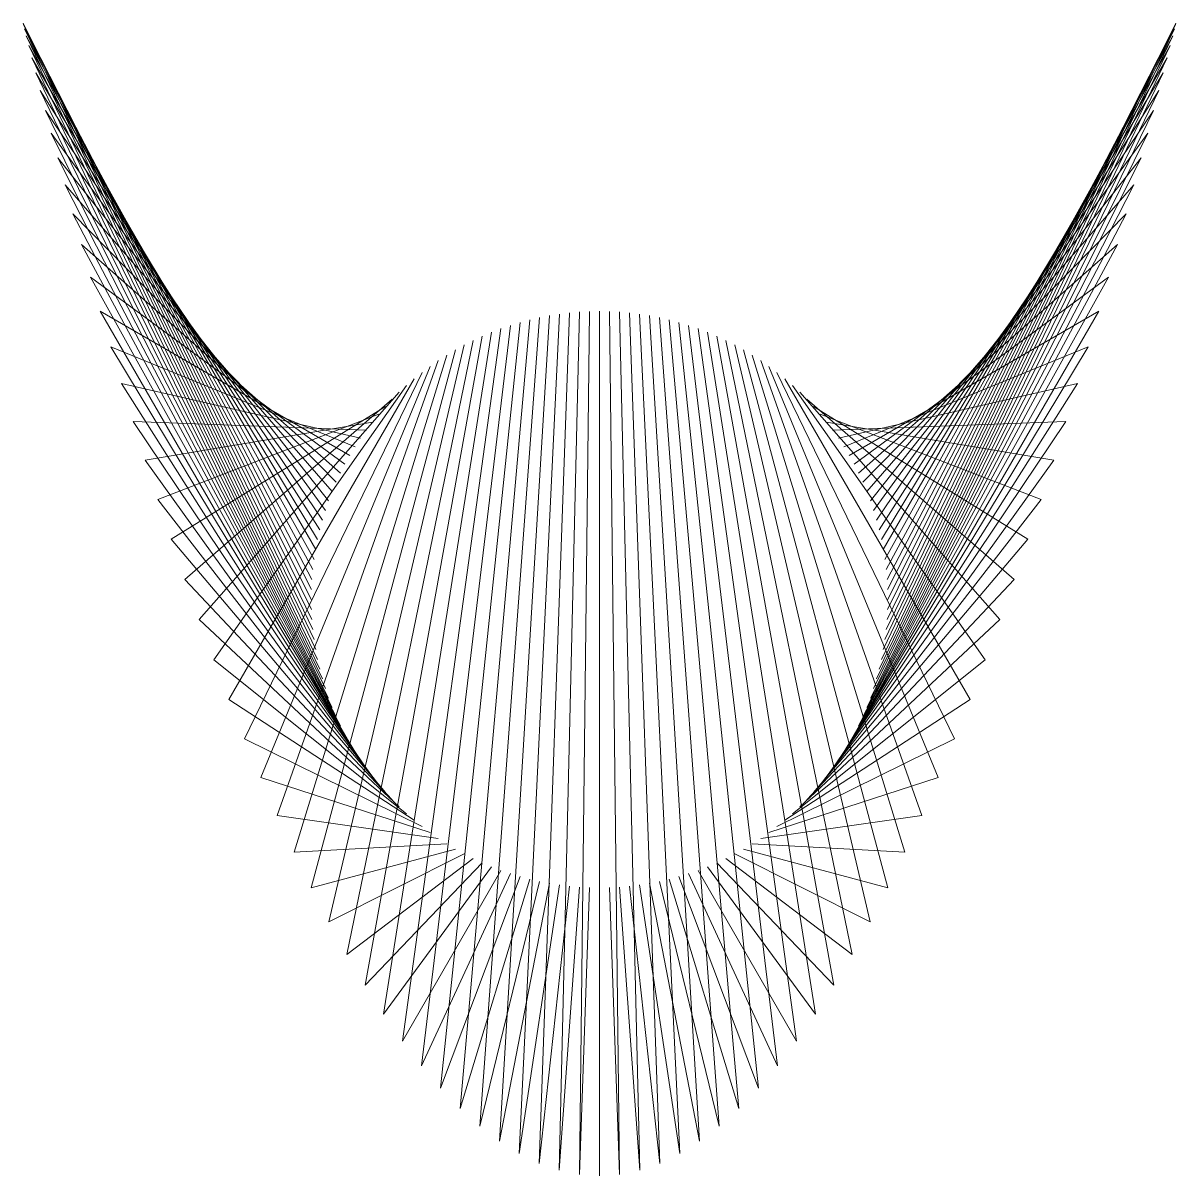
# Model space of a CAD drawing. Header units: millimetres. Extents: x 20 to 190, y -219 to -49.
import ezdxf

# ---------------------------------------------------------------- set-up
doc = ezdxf.new("R2010")
doc.units = ezdxf.units.MM
doc.header["$MEASUREMENT"] = 0
doc.layers.add('Camada 1', color=7, linetype='Continuous')

# ---------------------------------------------------------------- blocks, each defined once
blk = doc.blocks.new('block 3')
at = {"layer": 'Camada 1', "color": 250, "lineweight": 18, "true_color": 0x1d1e1c}
blk.add_lwpolyline([(122.29, -173.21), (139.57, -191.26)], dxfattribs=at)
blk = doc.blocks.new('block 4')
at = {"layer": 'Camada 1', "color": 250, "lineweight": 18, "true_color": 0x1d1e1c}
blk.add_lwpolyline([(123.63, -172.59), (142.26, -186.72)], dxfattribs=at)
blk = doc.blocks.new('block 5')
at = {"layer": 'Camada 1', "color": 250, "lineweight": 18, "true_color": 0x1d1e1c}
blk.add_lwpolyline([(124.95, -171.91), (144.91, -181.92)], dxfattribs=at)
blk = doc.blocks.new('block 6')
at = {"layer": 'Camada 1', "color": 250, "lineweight": 18, "true_color": 0x1d1e1c}
blk.add_lwpolyline([(126.25, -171.19), (147.5, -176.89)], dxfattribs=at)
blk = doc.blocks.new('block 7')
at = {"layer": 'Camada 1', "color": 250, "lineweight": 18, "true_color": 0x1d1e1c}
blk.add_lwpolyline([(127.52, -170.43), (150.04, -171.65)], dxfattribs=at)
blk = doc.blocks.new('block 8')
at = {"layer": 'Camada 1', "color": 250, "lineweight": 18, "true_color": 0x1d1e1c}
blk.add_lwpolyline([(128.77, -169.62), (152.53, -166.23)], dxfattribs=at)
blk = doc.blocks.new('block 9')
at = {"layer": 'Camada 1', "color": 250, "lineweight": 18, "true_color": 0x1d1e1c}
blk.add_lwpolyline([(129.98, -168.77), (154.96, -160.66)], dxfattribs=at)
blk = doc.blocks.new('block 10')
at = {"layer": 'Camada 1', "color": 250, "lineweight": 18, "true_color": 0x1d1e1c}
blk.add_lwpolyline([(131.17, -167.88), (157.33, -154.95)], dxfattribs=at)
blk = doc.blocks.new('block 11')
at = {"layer": 'Camada 1', "color": 250, "lineweight": 18, "true_color": 0x1d1e1c}
blk.add_lwpolyline([(132.32, -166.95), (159.64, -149.15)], dxfattribs=at)
blk = doc.blocks.new('block 12')
at = {"layer": 'Camada 1', "color": 250, "lineweight": 18, "true_color": 0x1d1e1c}
blk.add_lwpolyline([(133.44, -165.97), (161.88, -143.27)], dxfattribs=at)
blk = doc.blocks.new('block 13')
at = {"layer": 'Camada 1', "color": 250, "lineweight": 18, "true_color": 0x1d1e1c}
blk.add_lwpolyline([(134.52, -164.96), (164.05, -137.36)], dxfattribs=at)
blk = doc.blocks.new('block 14')
at = {"layer": 'Camada 1', "color": 250, "lineweight": 18, "true_color": 0x1d1e1c}
blk.add_lwpolyline([(135.57, -163.91), (166.14, -131.42)], dxfattribs=at)
blk = doc.blocks.new('block 15')
at = {"layer": 'Camada 1', "color": 250, "lineweight": 18, "true_color": 0x1d1e1c}
blk.add_lwpolyline([(136.58, -162.83), (168.17, -125.5)], dxfattribs=at)
blk = doc.blocks.new('block 16')
at = {"layer": 'Camada 1', "color": 250, "lineweight": 18, "true_color": 0x1d1e1c}
blk.add_lwpolyline([(137.56, -161.71), (170.11, -119.63)], dxfattribs=at)
blk = doc.blocks.new('block 17')
at = {"layer": 'Camada 1', "color": 250, "lineweight": 18, "true_color": 0x1d1e1c}
blk.add_lwpolyline([(138.49, -160.55), (171.98, -113.83)], dxfattribs=at)
blk = doc.blocks.new('block 18')
at = {"layer": 'Camada 1', "color": 250, "lineweight": 18, "true_color": 0x1d1e1c}
blk.add_lwpolyline([(139.38, -159.37), (173.77, -108.12)], dxfattribs=at)
blk = doc.blocks.new('block 19')
at = {"layer": 'Camada 1', "color": 250, "lineweight": 18, "true_color": 0x1d1e1c}
blk.add_lwpolyline([(140.23, -158.15), (175.47, -102.55)], dxfattribs=at)
blk = doc.blocks.new('block 20')
at = {"layer": 'Camada 1', "color": 250, "lineweight": 18, "true_color": 0x1d1e1c}
blk.add_lwpolyline([(141.04, -156.91), (177.08, -97.13)], dxfattribs=at)
blk = doc.blocks.new('block 21')
at = {"layer": 'Camada 1', "color": 250, "lineweight": 18, "true_color": 0x1d1e1c}
blk.add_lwpolyline([(141.81, -155.64), (178.61, -91.89)], dxfattribs=at)
blk = doc.blocks.new('block 22')
at = {"layer": 'Camada 1', "color": 250, "lineweight": 18, "true_color": 0x1d1e1c}
blk.add_lwpolyline([(142.53, -154.34), (180.05, -86.86)], dxfattribs=at)
blk = doc.blocks.new('block 23')
at = {"layer": 'Camada 1', "color": 250, "lineweight": 18, "true_color": 0x1d1e1c}
blk.add_lwpolyline([(143.2, -153.02), (181.4, -82.06)], dxfattribs=at)
blk = doc.blocks.new('block 24')
at = {"layer": 'Camada 1', "color": 250, "lineweight": 18, "true_color": 0x1d1e1c}
blk.add_lwpolyline([(143.83, -151.68), (182.65, -77.51)], dxfattribs=at)
blk = doc.blocks.new('block 25')
at = {"layer": 'Camada 1', "color": 250, "lineweight": 18, "true_color": 0x1d1e1c}
blk.add_lwpolyline([(144.41, -150.31), (183.81, -73.25)], dxfattribs=at)
blk = doc.blocks.new('block 26')
at = {"layer": 'Camada 1', "color": 250, "lineweight": 18, "true_color": 0x1d1e1c}
blk.add_lwpolyline([(144.94, -148.92), (184.87, -69.28)], dxfattribs=at)
blk = doc.blocks.new('block 27')
at = {"layer": 'Camada 1', "color": 250, "lineweight": 18, "true_color": 0x1d1e1c}
blk.add_lwpolyline([(145.42, -147.52), (185.84, -65.62)], dxfattribs=at)
blk = doc.blocks.new('block 28')
at = {"layer": 'Camada 1', "color": 250, "lineweight": 18, "true_color": 0x1d1e1c}
blk.add_lwpolyline([(145.85, -146.1), (186.71, -62.3)], dxfattribs=at)
blk = doc.blocks.new('block 29')
at = {"layer": 'Camada 1', "color": 250, "lineweight": 18, "true_color": 0x1d1e1c}
blk.add_lwpolyline([(146.24, -144.67), (187.48, -59.34)], dxfattribs=at)
blk = doc.blocks.new('block 30')
at = {"layer": 'Camada 1', "color": 250, "lineweight": 18, "true_color": 0x1d1e1c}
blk.add_lwpolyline([(146.24, -124.11), (187.48, -59.34)], dxfattribs=at)
blk = doc.blocks.new('block 31')
at = {"layer": 'Camada 1', "color": 250, "lineweight": 18, "true_color": 0x1d1e1c}
blk.add_lwpolyline([(145.85, -122.67), (186.71, -62.3)], dxfattribs=at)
blk = doc.blocks.new('block 32')
at = {"layer": 'Camada 1', "color": 250, "lineweight": 18, "true_color": 0x1d1e1c}
blk.add_lwpolyline([(145.42, -121.26), (185.84, -65.62)], dxfattribs=at)
blk = doc.blocks.new('block 33')
at = {"layer": 'Camada 1', "color": 250, "lineweight": 18, "true_color": 0x1d1e1c}
blk.add_lwpolyline([(144.94, -119.85), (184.87, -69.28)], dxfattribs=at)
blk = doc.blocks.new('block 34')
at = {"layer": 'Camada 1', "color": 250, "lineweight": 18, "true_color": 0x1d1e1c}
blk.add_lwpolyline([(144.41, -118.47), (183.81, -73.25)], dxfattribs=at)
blk = doc.blocks.new('block 35')
at = {"layer": 'Camada 1', "color": 250, "lineweight": 18, "true_color": 0x1d1e1c}
blk.add_lwpolyline([(143.83, -117.1), (182.65, -77.51)], dxfattribs=at)
blk = doc.blocks.new('block 36')
at = {"layer": 'Camada 1', "color": 250, "lineweight": 18, "true_color": 0x1d1e1c}
blk.add_lwpolyline([(143.2, -115.76), (181.4, -82.06)], dxfattribs=at)
blk = doc.blocks.new('block 37')
at = {"layer": 'Camada 1', "color": 250, "lineweight": 18, "true_color": 0x1d1e1c}
blk.add_lwpolyline([(142.53, -114.44), (180.05, -86.86)], dxfattribs=at)
blk = doc.blocks.new('block 38')
at = {"layer": 'Camada 1', "color": 250, "lineweight": 18, "true_color": 0x1d1e1c}
blk.add_lwpolyline([(141.81, -113.14), (178.61, -91.89)], dxfattribs=at)
blk = doc.blocks.new('block 39')
at = {"layer": 'Camada 1', "color": 250, "lineweight": 18, "true_color": 0x1d1e1c}
blk.add_lwpolyline([(141.04, -111.87), (177.08, -97.13)], dxfattribs=at)
blk = doc.blocks.new('block 40')
at = {"layer": 'Camada 1', "color": 250, "lineweight": 18, "true_color": 0x1d1e1c}
blk.add_lwpolyline([(140.23, -110.62), (175.47, -102.55)], dxfattribs=at)
blk = doc.blocks.new('block 41')
at = {"layer": 'Camada 1', "color": 250, "lineweight": 18, "true_color": 0x1d1e1c}
blk.add_lwpolyline([(139.38, -109.41), (173.77, -108.12)], dxfattribs=at)
blk = doc.blocks.new('block 42')
at = {"layer": 'Camada 1', "color": 250, "lineweight": 18, "true_color": 0x1d1e1c}
blk.add_lwpolyline([(138.49, -108.22), (171.98, -113.83)], dxfattribs=at)
blk = doc.blocks.new('block 43')
at = {"layer": 'Camada 1', "color": 250, "lineweight": 18, "true_color": 0x1d1e1c}
blk.add_lwpolyline([(137.56, -107.07), (170.11, -119.63)], dxfattribs=at)
blk = doc.blocks.new('block 44')
at = {"layer": 'Camada 1', "color": 250, "lineweight": 18, "true_color": 0x1d1e1c}
blk.add_lwpolyline([(136.58, -105.95), (168.17, -125.5)], dxfattribs=at)
blk = doc.blocks.new('block 45')
at = {"layer": 'Camada 1', "color": 250, "lineweight": 18, "true_color": 0x1d1e1c}
blk.add_lwpolyline([(135.57, -104.87), (166.14, -131.42)], dxfattribs=at)
blk = doc.blocks.new('block 46')
at = {"layer": 'Camada 1', "color": 250, "lineweight": 18, "true_color": 0x1d1e1c}
blk.add_lwpolyline([(134.52, -103.82), (164.05, -137.36)], dxfattribs=at)
blk = doc.blocks.new('block 47')
at = {"layer": 'Camada 1', "color": 250, "lineweight": 18, "true_color": 0x1d1e1c}
blk.add_lwpolyline([(133.44, -102.81), (161.88, -143.27)], dxfattribs=at)
blk = doc.blocks.new('block 48')
at = {"layer": 'Camada 1', "color": 250, "lineweight": 18, "true_color": 0x1d1e1c}
blk.add_lwpolyline([(132.32, -101.83), (159.64, -149.15)], dxfattribs=at)
blk = doc.blocks.new('block 49')
at = {"layer": 'Camada 1', "color": 250, "lineweight": 18, "true_color": 0x1d1e1c}
blk.add_lwpolyline([(131.17, -100.9), (157.33, -154.95)], dxfattribs=at)
blk = doc.blocks.new('block 50')
at = {"layer": 'Camada 1', "color": 250, "lineweight": 18, "true_color": 0x1d1e1c}
blk.add_lwpolyline([(129.98, -100.01), (154.96, -160.66)], dxfattribs=at)
blk = doc.blocks.new('block 51')
at = {"layer": 'Camada 1', "color": 250, "lineweight": 18, "true_color": 0x1d1e1c}
blk.add_lwpolyline([(128.77, -99.15), (152.53, -166.23)], dxfattribs=at)
blk = doc.blocks.new('block 52')
at = {"layer": 'Camada 1', "color": 250, "lineweight": 18, "true_color": 0x1d1e1c}
blk.add_lwpolyline([(127.52, -98.35), (150.04, -171.65)], dxfattribs=at)
blk = doc.blocks.new('block 53')
at = {"layer": 'Camada 1', "color": 250, "lineweight": 18, "true_color": 0x1d1e1c}
blk.add_lwpolyline([(126.25, -97.58), (147.5, -176.89)], dxfattribs=at)
blk = doc.blocks.new('block 54')
at = {"layer": 'Camada 1', "color": 250, "lineweight": 18, "true_color": 0x1d1e1c}
blk.add_lwpolyline([(124.95, -96.86), (144.91, -181.92)], dxfattribs=at)
blk = doc.blocks.new('block 55')
at = {"layer": 'Camada 1', "color": 250, "lineweight": 18, "true_color": 0x1d1e1c}
blk.add_lwpolyline([(123.63, -96.19), (142.26, -186.72)], dxfattribs=at)
blk = doc.blocks.new('block 56')
at = {"layer": 'Camada 1', "color": 250, "lineweight": 18, "true_color": 0x1d1e1c}
blk.add_lwpolyline([(122.29, -95.56), (139.57, -191.26)], dxfattribs=at)
blk = doc.blocks.new('block 57')
at = {"layer": 'Camada 1', "color": 250, "lineweight": 18, "true_color": 0x1d1e1c}
blk.add_lwpolyline([(87.71, -95.56), (70.43, -191.26)], dxfattribs=at)
blk = doc.blocks.new('block 58')
at = {"layer": 'Camada 1', "color": 250, "lineweight": 18, "true_color": 0x1d1e1c}
blk.add_lwpolyline([(86.37, -96.19), (67.74, -186.72)], dxfattribs=at)
blk = doc.blocks.new('block 59')
at = {"layer": 'Camada 1', "color": 250, "lineweight": 18, "true_color": 0x1d1e1c}
blk.add_lwpolyline([(85.05, -96.86), (65.09, -181.92)], dxfattribs=at)
blk = doc.blocks.new('block 60')
at = {"layer": 'Camada 1', "color": 250, "lineweight": 18, "true_color": 0x1d1e1c}
blk.add_lwpolyline([(83.75, -97.58), (62.5, -176.89)], dxfattribs=at)
blk = doc.blocks.new('block 61')
at = {"layer": 'Camada 1', "color": 250, "lineweight": 18, "true_color": 0x1d1e1c}
blk.add_lwpolyline([(82.48, -98.35), (59.96, -171.65)], dxfattribs=at)
blk = doc.blocks.new('block 62')
at = {"layer": 'Camada 1', "color": 250, "lineweight": 18, "true_color": 0x1d1e1c}
blk.add_lwpolyline([(81.23, -99.15), (57.47, -166.23)], dxfattribs=at)
blk = doc.blocks.new('block 63')
at = {"layer": 'Camada 1', "color": 250, "lineweight": 18, "true_color": 0x1d1e1c}
blk.add_lwpolyline([(80.02, -100.01), (55.04, -160.66)], dxfattribs=at)
blk = doc.blocks.new('block 64')
at = {"layer": 'Camada 1', "color": 250, "lineweight": 18, "true_color": 0x1d1e1c}
blk.add_lwpolyline([(78.83, -100.9), (52.67, -154.95)], dxfattribs=at)
blk = doc.blocks.new('block 65')
at = {"layer": 'Camada 1', "color": 250, "lineweight": 18, "true_color": 0x1d1e1c}
blk.add_lwpolyline([(77.68, -101.83), (50.36, -149.15)], dxfattribs=at)
blk = doc.blocks.new('block 66')
at = {"layer": 'Camada 1', "color": 250, "lineweight": 18, "true_color": 0x1d1e1c}
blk.add_lwpolyline([(76.56, -102.81), (48.12, -143.27)], dxfattribs=at)
blk = doc.blocks.new('block 67')
at = {"layer": 'Camada 1', "color": 250, "lineweight": 18, "true_color": 0x1d1e1c}
blk.add_lwpolyline([(75.48, -103.82), (45.95, -137.36)], dxfattribs=at)
blk = doc.blocks.new('block 68')
at = {"layer": 'Camada 1', "color": 250, "lineweight": 18, "true_color": 0x1d1e1c}
blk.add_lwpolyline([(74.43, -104.87), (43.86, -131.42)], dxfattribs=at)
blk = doc.blocks.new('block 69')
at = {"layer": 'Camada 1', "color": 250, "lineweight": 18, "true_color": 0x1d1e1c}
blk.add_lwpolyline([(73.42, -105.95), (41.83, -125.5)], dxfattribs=at)
blk = doc.blocks.new('block 70')
at = {"layer": 'Camada 1', "color": 250, "lineweight": 18, "true_color": 0x1d1e1c}
blk.add_lwpolyline([(72.44, -107.07), (39.89, -119.63)], dxfattribs=at)
blk = doc.blocks.new('block 71')
at = {"layer": 'Camada 1', "color": 250, "lineweight": 18, "true_color": 0x1d1e1c}
blk.add_lwpolyline([(71.51, -108.22), (38.02, -113.83)], dxfattribs=at)
blk = doc.blocks.new('block 72')
at = {"layer": 'Camada 1', "color": 250, "lineweight": 18, "true_color": 0x1d1e1c}
blk.add_lwpolyline([(70.62, -109.41), (36.23, -108.12)], dxfattribs=at)
blk = doc.blocks.new('block 73')
at = {"layer": 'Camada 1', "color": 250, "lineweight": 18, "true_color": 0x1d1e1c}
blk.add_lwpolyline([(69.77, -110.62), (34.53, -102.55)], dxfattribs=at)
blk = doc.blocks.new('block 74')
at = {"layer": 'Camada 1', "color": 250, "lineweight": 18, "true_color": 0x1d1e1c}
blk.add_lwpolyline([(68.96, -111.87), (32.92, -97.13)], dxfattribs=at)
blk = doc.blocks.new('block 75')
at = {"layer": 'Camada 1', "color": 250, "lineweight": 18, "true_color": 0x1d1e1c}
blk.add_lwpolyline([(68.19, -113.14), (31.39, -91.89)], dxfattribs=at)
blk = doc.blocks.new('block 76')
at = {"layer": 'Camada 1', "color": 250, "lineweight": 18, "true_color": 0x1d1e1c}
blk.add_lwpolyline([(67.47, -114.44), (29.95, -86.86)], dxfattribs=at)
blk = doc.blocks.new('block 77')
at = {"layer": 'Camada 1', "color": 250, "lineweight": 18, "true_color": 0x1d1e1c}
blk.add_lwpolyline([(66.8, -115.76), (28.6, -82.06)], dxfattribs=at)
blk = doc.blocks.new('block 78')
at = {"layer": 'Camada 1', "color": 250, "lineweight": 18, "true_color": 0x1d1e1c}
blk.add_lwpolyline([(66.17, -117.1), (27.35, -77.51)], dxfattribs=at)
blk = doc.blocks.new('block 79')
at = {"layer": 'Camada 1', "color": 250, "lineweight": 18, "true_color": 0x1d1e1c}
blk.add_lwpolyline([(65.59, -118.47), (26.19, -73.25)], dxfattribs=at)
blk = doc.blocks.new('block 80')
at = {"layer": 'Camada 1', "color": 250, "lineweight": 18, "true_color": 0x1d1e1c}
blk.add_lwpolyline([(65.06, -119.85), (25.13, -69.28)], dxfattribs=at)
blk = doc.blocks.new('block 81')
at = {"layer": 'Camada 1', "color": 250, "lineweight": 18, "true_color": 0x1d1e1c}
blk.add_lwpolyline([(64.58, -121.26), (24.16, -65.62)], dxfattribs=at)
blk = doc.blocks.new('block 82')
at = {"layer": 'Camada 1', "color": 250, "lineweight": 18, "true_color": 0x1d1e1c}
blk.add_lwpolyline([(64.15, -122.67), (23.29, -62.3)], dxfattribs=at)
blk = doc.blocks.new('block 83')
at = {"layer": 'Camada 1', "color": 250, "lineweight": 18, "true_color": 0x1d1e1c}
blk.add_lwpolyline([(63.76, -124.11), (22.52, -59.34)], dxfattribs=at)
blk = doc.blocks.new('block 84')
at = {"layer": 'Camada 1', "color": 250, "lineweight": 18, "true_color": 0x1d1e1c}
blk.add_lwpolyline([(63.76, -144.67), (22.52, -59.34)], dxfattribs=at)
blk = doc.blocks.new('block 85')
at = {"layer": 'Camada 1', "color": 250, "lineweight": 18, "true_color": 0x1d1e1c}
blk.add_lwpolyline([(64.15, -146.1), (23.29, -62.3)], dxfattribs=at)
blk = doc.blocks.new('block 86')
at = {"layer": 'Camada 1', "color": 250, "lineweight": 18, "true_color": 0x1d1e1c}
blk.add_lwpolyline([(64.58, -147.52), (24.16, -65.62)], dxfattribs=at)
blk = doc.blocks.new('block 87')
at = {"layer": 'Camada 1', "color": 250, "lineweight": 18, "true_color": 0x1d1e1c}
blk.add_lwpolyline([(65.06, -148.92), (25.13, -69.28)], dxfattribs=at)
blk = doc.blocks.new('block 88')
at = {"layer": 'Camada 1', "color": 250, "lineweight": 18, "true_color": 0x1d1e1c}
blk.add_lwpolyline([(65.59, -150.31), (26.19, -73.24)], dxfattribs=at)
blk = doc.blocks.new('block 89')
at = {"layer": 'Camada 1', "color": 250, "lineweight": 18, "true_color": 0x1d1e1c}
blk.add_lwpolyline([(66.17, -151.68), (27.35, -77.51)], dxfattribs=at)
blk = doc.blocks.new('block 90')
at = {"layer": 'Camada 1', "color": 250, "lineweight": 18, "true_color": 0x1d1e1c}
blk.add_lwpolyline([(66.8, -153.02), (28.6, -82.06)], dxfattribs=at)
blk = doc.blocks.new('block 91')
at = {"layer": 'Camada 1', "color": 250, "lineweight": 18, "true_color": 0x1d1e1c}
blk.add_lwpolyline([(67.47, -154.34), (29.95, -86.86)], dxfattribs=at)
blk = doc.blocks.new('block 92')
at = {"layer": 'Camada 1', "color": 250, "lineweight": 18, "true_color": 0x1d1e1c}
blk.add_lwpolyline([(68.19, -155.64), (31.39, -91.89)], dxfattribs=at)
blk = doc.blocks.new('block 93')
at = {"layer": 'Camada 1', "color": 250, "lineweight": 18, "true_color": 0x1d1e1c}
blk.add_lwpolyline([(68.96, -156.91), (32.92, -97.13)], dxfattribs=at)
blk = doc.blocks.new('block 94')
at = {"layer": 'Camada 1', "color": 250, "lineweight": 18, "true_color": 0x1d1e1c}
blk.add_lwpolyline([(69.77, -158.15), (34.53, -102.55)], dxfattribs=at)
blk = doc.blocks.new('block 95')
at = {"layer": 'Camada 1', "color": 250, "lineweight": 18, "true_color": 0x1d1e1c}
blk.add_lwpolyline([(70.62, -159.37), (36.23, -108.12)], dxfattribs=at)
blk = doc.blocks.new('block 96')
at = {"layer": 'Camada 1', "color": 250, "lineweight": 18, "true_color": 0x1d1e1c}
blk.add_lwpolyline([(71.51, -160.55), (38.02, -113.83)], dxfattribs=at)
blk = doc.blocks.new('block 97')
at = {"layer": 'Camada 1', "color": 250, "lineweight": 18, "true_color": 0x1d1e1c}
blk.add_lwpolyline([(72.44, -161.71), (39.89, -119.63)], dxfattribs=at)
blk = doc.blocks.new('block 98')
at = {"layer": 'Camada 1', "color": 250, "lineweight": 18, "true_color": 0x1d1e1c}
blk.add_lwpolyline([(73.42, -162.83), (41.83, -125.5)], dxfattribs=at)
blk = doc.blocks.new('block 99')
at = {"layer": 'Camada 1', "color": 250, "lineweight": 18, "true_color": 0x1d1e1c}
blk.add_lwpolyline([(74.43, -163.91), (43.86, -131.42)], dxfattribs=at)
blk = doc.blocks.new('block 100')
at = {"layer": 'Camada 1', "color": 250, "lineweight": 18, "true_color": 0x1d1e1c}
blk.add_lwpolyline([(75.48, -164.96), (45.95, -137.36)], dxfattribs=at)
blk = doc.blocks.new('block 101')
at = {"layer": 'Camada 1', "color": 250, "lineweight": 18, "true_color": 0x1d1e1c}
blk.add_lwpolyline([(76.56, -165.97), (48.12, -143.27)], dxfattribs=at)
blk = doc.blocks.new('block 102')
at = {"layer": 'Camada 1', "color": 250, "lineweight": 18, "true_color": 0x1d1e1c}
blk.add_lwpolyline([(77.68, -166.95), (50.36, -149.15)], dxfattribs=at)
blk = doc.blocks.new('block 103')
at = {"layer": 'Camada 1', "color": 250, "lineweight": 18, "true_color": 0x1d1e1c}
blk.add_lwpolyline([(78.83, -167.88), (52.67, -154.95)], dxfattribs=at)
blk = doc.blocks.new('block 104')
at = {"layer": 'Camada 1', "color": 250, "lineweight": 18, "true_color": 0x1d1e1c}
blk.add_lwpolyline([(80.02, -168.77), (55.04, -160.66)], dxfattribs=at)
blk = doc.blocks.new('block 105')
at = {"layer": 'Camada 1', "color": 250, "lineweight": 18, "true_color": 0x1d1e1c}
blk.add_lwpolyline([(81.23, -169.62), (57.47, -166.23)], dxfattribs=at)
blk = doc.blocks.new('block 106')
at = {"layer": 'Camada 1', "color": 250, "lineweight": 18, "true_color": 0x1d1e1c}
blk.add_lwpolyline([(82.48, -170.43), (59.96, -171.65)], dxfattribs=at)
blk = doc.blocks.new('block 107')
at = {"layer": 'Camada 1', "color": 250, "lineweight": 18, "true_color": 0x1d1e1c}
blk.add_lwpolyline([(83.75, -171.19), (62.5, -176.89)], dxfattribs=at)
blk = doc.blocks.new('block 108')
at = {"layer": 'Camada 1', "color": 250, "lineweight": 18, "true_color": 0x1d1e1c}
blk.add_lwpolyline([(85.05, -171.91), (65.09, -181.92)], dxfattribs=at)
blk = doc.blocks.new('block 109')
at = {"layer": 'Camada 1', "color": 250, "lineweight": 18, "true_color": 0x1d1e1c}
blk.add_lwpolyline([(86.37, -172.59), (67.74, -186.72)], dxfattribs=at)
blk = doc.blocks.new('block 110')
at = {"layer": 'Camada 1', "color": 250, "lineweight": 18, "true_color": 0x1d1e1c}
blk.add_lwpolyline([(87.71, -173.21), (70.43, -191.26)], dxfattribs=at)
blk = doc.blocks.new('block 111')
at = {"layer": 'Camada 1', "color": 250, "lineweight": 18, "true_color": 0x1d1e1c}
blk.add_lwpolyline([(122.29, -173.21), (139.57, -191.26)], dxfattribs=at)
blk = doc.blocks.new('block 112')
at = {"layer": 'Camada 1', "color": 250, "lineweight": 18, "true_color": 0x1d1e1c}
blk.add_lwpolyline([(123.63, -172.59), (142.26, -186.72)], dxfattribs=at)
blk = doc.blocks.new('block 113')
at = {"layer": 'Camada 1', "color": 250, "lineweight": 18, "true_color": 0x1d1e1c}
blk.add_lwpolyline([(124.95, -171.91), (144.91, -181.92)], dxfattribs=at)
blk = doc.blocks.new('block 114')
at = {"layer": 'Camada 1', "color": 250, "lineweight": 18, "true_color": 0x1d1e1c}
blk.add_lwpolyline([(126.25, -171.19), (147.5, -176.89)], dxfattribs=at)
blk = doc.blocks.new('block 115')
at = {"layer": 'Camada 1', "color": 250, "lineweight": 18, "true_color": 0x1d1e1c}
blk.add_lwpolyline([(127.52, -170.43), (150.04, -171.65)], dxfattribs=at)
blk = doc.blocks.new('block 116')
at = {"layer": 'Camada 1', "color": 250, "lineweight": 18, "true_color": 0x1d1e1c}
blk.add_lwpolyline([(128.77, -169.62), (152.53, -166.23)], dxfattribs=at)
blk = doc.blocks.new('block 117')
at = {"layer": 'Camada 1', "color": 250, "lineweight": 18, "true_color": 0x1d1e1c}
blk.add_lwpolyline([(129.98, -168.77), (154.96, -160.66)], dxfattribs=at)
blk = doc.blocks.new('block 118')
at = {"layer": 'Camada 1', "color": 250, "lineweight": 18, "true_color": 0x1d1e1c}
blk.add_lwpolyline([(131.17, -167.88), (157.33, -154.95)], dxfattribs=at)
blk = doc.blocks.new('block 119')
at = {"layer": 'Camada 1', "color": 250, "lineweight": 18, "true_color": 0x1d1e1c}
blk.add_lwpolyline([(132.32, -166.95), (159.64, -149.15)], dxfattribs=at)
blk = doc.blocks.new('block 120')
at = {"layer": 'Camada 1', "color": 250, "lineweight": 18, "true_color": 0x1d1e1c}
blk.add_lwpolyline([(133.44, -165.97), (161.88, -143.27)], dxfattribs=at)
blk = doc.blocks.new('block 121')
at = {"layer": 'Camada 1', "color": 250, "lineweight": 18, "true_color": 0x1d1e1c}
blk.add_lwpolyline([(134.52, -164.96), (164.05, -137.36)], dxfattribs=at)
blk = doc.blocks.new('block 122')
at = {"layer": 'Camada 1', "color": 250, "lineweight": 18, "true_color": 0x1d1e1c}
blk.add_lwpolyline([(135.57, -163.91), (166.14, -131.42)], dxfattribs=at)
blk = doc.blocks.new('block 123')
at = {"layer": 'Camada 1', "color": 250, "lineweight": 18, "true_color": 0x1d1e1c}
blk.add_lwpolyline([(136.58, -162.83), (168.17, -125.5)], dxfattribs=at)
blk = doc.blocks.new('block 124')
at = {"layer": 'Camada 1', "color": 250, "lineweight": 18, "true_color": 0x1d1e1c}
blk.add_lwpolyline([(137.56, -161.71), (170.11, -119.63)], dxfattribs=at)
blk = doc.blocks.new('block 125')
at = {"layer": 'Camada 1', "color": 250, "lineweight": 18, "true_color": 0x1d1e1c}
blk.add_lwpolyline([(138.49, -160.55), (171.98, -113.83)], dxfattribs=at)
blk = doc.blocks.new('block 126')
at = {"layer": 'Camada 1', "color": 250, "lineweight": 18, "true_color": 0x1d1e1c}
blk.add_lwpolyline([(139.38, -159.37), (173.77, -108.12)], dxfattribs=at)
blk = doc.blocks.new('block 127')
at = {"layer": 'Camada 1', "color": 250, "lineweight": 18, "true_color": 0x1d1e1c}
blk.add_lwpolyline([(140.23, -158.15), (175.47, -102.55)], dxfattribs=at)
blk = doc.blocks.new('block 128')
at = {"layer": 'Camada 1', "color": 250, "lineweight": 18, "true_color": 0x1d1e1c}
blk.add_lwpolyline([(141.04, -156.91), (177.08, -97.13)], dxfattribs=at)
blk = doc.blocks.new('block 129')
at = {"layer": 'Camada 1', "color": 250, "lineweight": 18, "true_color": 0x1d1e1c}
blk.add_lwpolyline([(141.81, -155.64), (178.61, -91.89)], dxfattribs=at)
blk = doc.blocks.new('block 130')
at = {"layer": 'Camada 1', "color": 250, "lineweight": 18, "true_color": 0x1d1e1c}
blk.add_lwpolyline([(142.53, -154.34), (180.05, -86.86)], dxfattribs=at)
blk = doc.blocks.new('block 131')
at = {"layer": 'Camada 1', "color": 250, "lineweight": 18, "true_color": 0x1d1e1c}
blk.add_lwpolyline([(143.2, -153.02), (181.4, -82.06)], dxfattribs=at)
blk = doc.blocks.new('block 132')
at = {"layer": 'Camada 1', "color": 250, "lineweight": 18, "true_color": 0x1d1e1c}
blk.add_lwpolyline([(143.83, -151.68), (182.65, -77.51)], dxfattribs=at)
blk = doc.blocks.new('block 133')
at = {"layer": 'Camada 1', "color": 250, "lineweight": 18, "true_color": 0x1d1e1c}
blk.add_lwpolyline([(144.41, -150.31), (183.81, -73.24)], dxfattribs=at)
blk = doc.blocks.new('block 134')
at = {"layer": 'Camada 1', "color": 250, "lineweight": 18, "true_color": 0x1d1e1c}
blk.add_lwpolyline([(144.94, -148.92), (184.87, -69.28)], dxfattribs=at)
blk = doc.blocks.new('block 135')
at = {"layer": 'Camada 1', "color": 250, "lineweight": 18, "true_color": 0x1d1e1c}
blk.add_lwpolyline([(145.42, -147.52), (185.84, -65.62)], dxfattribs=at)
blk = doc.blocks.new('block 136')
at = {"layer": 'Camada 1', "color": 250, "lineweight": 18, "true_color": 0x1d1e1c}
blk.add_lwpolyline([(145.85, -146.1), (186.71, -62.3)], dxfattribs=at)
blk = doc.blocks.new('block 137')
at = {"layer": 'Camada 1', "color": 250, "lineweight": 18, "true_color": 0x1d1e1c}
blk.add_lwpolyline([(146.24, -144.67), (187.48, -59.34)], dxfattribs=at)
blk = doc.blocks.new('block 138')
at = {"layer": 'Camada 1', "color": 250, "lineweight": 18, "true_color": 0x1d1e1c}
blk.add_lwpolyline([(146.24, -124.11), (187.48, -59.34)], dxfattribs=at)
blk = doc.blocks.new('block 139')
at = {"layer": 'Camada 1', "color": 250, "lineweight": 18, "true_color": 0x1d1e1c}
blk.add_lwpolyline([(145.85, -122.67), (186.71, -62.3)], dxfattribs=at)
blk = doc.blocks.new('block 140')
at = {"layer": 'Camada 1', "color": 250, "lineweight": 18, "true_color": 0x1d1e1c}
blk.add_lwpolyline([(145.42, -121.26), (185.84, -65.62)], dxfattribs=at)
blk = doc.blocks.new('block 141')
at = {"layer": 'Camada 1', "color": 250, "lineweight": 18, "true_color": 0x1d1e1c}
blk.add_lwpolyline([(144.94, -119.85), (184.87, -69.28)], dxfattribs=at)
blk = doc.blocks.new('block 142')
at = {"layer": 'Camada 1', "color": 250, "lineweight": 18, "true_color": 0x1d1e1c}
blk.add_lwpolyline([(144.41, -118.47), (183.81, -73.25)], dxfattribs=at)
blk = doc.blocks.new('block 143')
at = {"layer": 'Camada 1', "color": 250, "lineweight": 18, "true_color": 0x1d1e1c}
blk.add_lwpolyline([(143.83, -117.1), (182.65, -77.51)], dxfattribs=at)
blk = doc.blocks.new('block 144')
at = {"layer": 'Camada 1', "color": 250, "lineweight": 18, "true_color": 0x1d1e1c}
blk.add_lwpolyline([(143.2, -115.76), (181.4, -82.06)], dxfattribs=at)
blk = doc.blocks.new('block 145')
at = {"layer": 'Camada 1', "color": 250, "lineweight": 18, "true_color": 0x1d1e1c}
blk.add_lwpolyline([(142.53, -114.44), (180.05, -86.86)], dxfattribs=at)
blk = doc.blocks.new('block 146')
at = {"layer": 'Camada 1', "color": 250, "lineweight": 18, "true_color": 0x1d1e1c}
blk.add_lwpolyline([(141.81, -113.14), (178.61, -91.89)], dxfattribs=at)
blk = doc.blocks.new('block 147')
at = {"layer": 'Camada 1', "color": 250, "lineweight": 18, "true_color": 0x1d1e1c}
blk.add_lwpolyline([(141.04, -111.87), (177.08, -97.13)], dxfattribs=at)
blk = doc.blocks.new('block 148')
at = {"layer": 'Camada 1', "color": 250, "lineweight": 18, "true_color": 0x1d1e1c}
blk.add_lwpolyline([(140.23, -110.62), (175.47, -102.55)], dxfattribs=at)
blk = doc.blocks.new('block 149')
at = {"layer": 'Camada 1', "color": 250, "lineweight": 18, "true_color": 0x1d1e1c}
blk.add_lwpolyline([(139.38, -109.41), (173.77, -108.12)], dxfattribs=at)
blk = doc.blocks.new('block 150')
at = {"layer": 'Camada 1', "color": 250, "lineweight": 18, "true_color": 0x1d1e1c}
blk.add_lwpolyline([(138.49, -108.22), (171.98, -113.83)], dxfattribs=at)
blk = doc.blocks.new('block 151')
at = {"layer": 'Camada 1', "color": 250, "lineweight": 18, "true_color": 0x1d1e1c}
blk.add_lwpolyline([(137.56, -107.07), (170.11, -119.63)], dxfattribs=at)
blk = doc.blocks.new('block 152')
at = {"layer": 'Camada 1', "color": 250, "lineweight": 18, "true_color": 0x1d1e1c}
blk.add_lwpolyline([(136.58, -105.95), (168.17, -125.5)], dxfattribs=at)
blk = doc.blocks.new('block 153')
at = {"layer": 'Camada 1', "color": 250, "lineweight": 18, "true_color": 0x1d1e1c}
blk.add_lwpolyline([(135.57, -104.87), (166.14, -131.42)], dxfattribs=at)
blk = doc.blocks.new('block 154')
at = {"layer": 'Camada 1', "color": 250, "lineweight": 18, "true_color": 0x1d1e1c}
blk.add_lwpolyline([(134.52, -103.82), (164.05, -137.36)], dxfattribs=at)
blk = doc.blocks.new('block 155')
at = {"layer": 'Camada 1', "color": 250, "lineweight": 18, "true_color": 0x1d1e1c}
blk.add_lwpolyline([(133.44, -102.81), (161.88, -143.27)], dxfattribs=at)
blk = doc.blocks.new('block 156')
at = {"layer": 'Camada 1', "color": 250, "lineweight": 18, "true_color": 0x1d1e1c}
blk.add_lwpolyline([(132.32, -101.83), (159.64, -149.15)], dxfattribs=at)
blk = doc.blocks.new('block 157')
at = {"layer": 'Camada 1', "color": 250, "lineweight": 18, "true_color": 0x1d1e1c}
blk.add_lwpolyline([(131.17, -100.9), (157.33, -154.95)], dxfattribs=at)
blk = doc.blocks.new('block 158')
at = {"layer": 'Camada 1', "color": 250, "lineweight": 18, "true_color": 0x1d1e1c}
blk.add_lwpolyline([(129.98, -100.01), (154.96, -160.66)], dxfattribs=at)
blk = doc.blocks.new('block 159')
at = {"layer": 'Camada 1', "color": 250, "lineweight": 18, "true_color": 0x1d1e1c}
blk.add_lwpolyline([(128.77, -99.15), (152.53, -166.23)], dxfattribs=at)
blk = doc.blocks.new('block 160')
at = {"layer": 'Camada 1', "color": 250, "lineweight": 18, "true_color": 0x1d1e1c}
blk.add_lwpolyline([(127.52, -98.35), (150.04, -171.65)], dxfattribs=at)
blk = doc.blocks.new('block 161')
at = {"layer": 'Camada 1', "color": 250, "lineweight": 18, "true_color": 0x1d1e1c}
blk.add_lwpolyline([(126.25, -97.58), (147.5, -176.89)], dxfattribs=at)
blk = doc.blocks.new('block 162')
at = {"layer": 'Camada 1', "color": 250, "lineweight": 18, "true_color": 0x1d1e1c}
blk.add_lwpolyline([(124.95, -96.86), (144.91, -181.92)], dxfattribs=at)
blk = doc.blocks.new('block 163')
at = {"layer": 'Camada 1', "color": 250, "lineweight": 18, "true_color": 0x1d1e1c}
blk.add_lwpolyline([(123.63, -96.19), (142.26, -186.72)], dxfattribs=at)
blk = doc.blocks.new('block 164')
at = {"layer": 'Camada 1', "color": 250, "lineweight": 18, "true_color": 0x1d1e1c}
blk.add_lwpolyline([(122.29, -95.56), (139.57, -191.26)], dxfattribs=at)
blk = doc.blocks.new('block 165')
at = {"layer": 'Camada 1', "color": 250, "lineweight": 18, "true_color": 0x1d1e1c}
blk.add_lwpolyline([(87.71, -95.56), (70.43, -191.27)], dxfattribs=at)
blk = doc.blocks.new('block 166')
at = {"layer": 'Camada 1', "color": 250, "lineweight": 18, "true_color": 0x1d1e1c}
blk.add_lwpolyline([(86.37, -96.19), (67.74, -186.72)], dxfattribs=at)
blk = doc.blocks.new('block 167')
at = {"layer": 'Camada 1', "color": 250, "lineweight": 18, "true_color": 0x1d1e1c}
blk.add_lwpolyline([(85.05, -96.86), (65.09, -181.92)], dxfattribs=at)
blk = doc.blocks.new('block 168')
at = {"layer": 'Camada 1', "color": 250, "lineweight": 18, "true_color": 0x1d1e1c}
blk.add_lwpolyline([(83.75, -97.58), (62.5, -176.89)], dxfattribs=at)
blk = doc.blocks.new('block 169')
at = {"layer": 'Camada 1', "color": 250, "lineweight": 18, "true_color": 0x1d1e1c}
blk.add_lwpolyline([(82.48, -98.35), (59.96, -171.65)], dxfattribs=at)
blk = doc.blocks.new('block 170')
at = {"layer": 'Camada 1', "color": 250, "lineweight": 18, "true_color": 0x1d1e1c}
blk.add_lwpolyline([(81.23, -99.15), (57.47, -166.23)], dxfattribs=at)
blk = doc.blocks.new('block 171')
at = {"layer": 'Camada 1', "color": 250, "lineweight": 18, "true_color": 0x1d1e1c}
blk.add_lwpolyline([(80.02, -100.01), (55.04, -160.66)], dxfattribs=at)
blk = doc.blocks.new('block 172')
at = {"layer": 'Camada 1', "color": 250, "lineweight": 18, "true_color": 0x1d1e1c}
blk.add_lwpolyline([(78.83, -100.9), (52.67, -154.95)], dxfattribs=at)
blk = doc.blocks.new('block 173')
at = {"layer": 'Camada 1', "color": 250, "lineweight": 18, "true_color": 0x1d1e1c}
blk.add_lwpolyline([(77.68, -101.83), (50.36, -149.15)], dxfattribs=at)
blk = doc.blocks.new('block 174')
at = {"layer": 'Camada 1', "color": 250, "lineweight": 18, "true_color": 0x1d1e1c}
blk.add_lwpolyline([(76.56, -102.81), (48.12, -143.27)], dxfattribs=at)
blk = doc.blocks.new('block 175')
at = {"layer": 'Camada 1', "color": 250, "lineweight": 18, "true_color": 0x1d1e1c}
blk.add_lwpolyline([(75.48, -103.82), (45.95, -137.36)], dxfattribs=at)
blk = doc.blocks.new('block 176')
at = {"layer": 'Camada 1', "color": 250, "lineweight": 18, "true_color": 0x1d1e1c}
blk.add_lwpolyline([(74.43, -104.87), (43.86, -131.42)], dxfattribs=at)
blk = doc.blocks.new('block 177')
at = {"layer": 'Camada 1', "color": 250, "lineweight": 18, "true_color": 0x1d1e1c}
blk.add_lwpolyline([(73.42, -105.95), (41.83, -125.5)], dxfattribs=at)
blk = doc.blocks.new('block 178')
at = {"layer": 'Camada 1', "color": 250, "lineweight": 18, "true_color": 0x1d1e1c}
blk.add_lwpolyline([(72.44, -107.07), (39.89, -119.63)], dxfattribs=at)
blk = doc.blocks.new('block 179')
at = {"layer": 'Camada 1', "color": 250, "lineweight": 18, "true_color": 0x1d1e1c}
blk.add_lwpolyline([(71.51, -108.22), (38.02, -113.83)], dxfattribs=at)
blk = doc.blocks.new('block 180')
at = {"layer": 'Camada 1', "color": 250, "lineweight": 18, "true_color": 0x1d1e1c}
blk.add_lwpolyline([(70.62, -109.41), (36.23, -108.12)], dxfattribs=at)
blk = doc.blocks.new('block 181')
at = {"layer": 'Camada 1', "color": 250, "lineweight": 18, "true_color": 0x1d1e1c}
blk.add_lwpolyline([(69.77, -110.62), (34.53, -102.55)], dxfattribs=at)
blk = doc.blocks.new('block 182')
at = {"layer": 'Camada 1', "color": 250, "lineweight": 18, "true_color": 0x1d1e1c}
blk.add_lwpolyline([(68.96, -111.87), (32.92, -97.13)], dxfattribs=at)
blk = doc.blocks.new('block 183')
at = {"layer": 'Camada 1', "color": 250, "lineweight": 18, "true_color": 0x1d1e1c}
blk.add_lwpolyline([(68.19, -113.14), (31.39, -91.89)], dxfattribs=at)
blk = doc.blocks.new('block 184')
at = {"layer": 'Camada 1', "color": 250, "lineweight": 18, "true_color": 0x1d1e1c}
blk.add_lwpolyline([(67.47, -114.44), (29.95, -86.86)], dxfattribs=at)
blk = doc.blocks.new('block 185')
at = {"layer": 'Camada 1', "color": 250, "lineweight": 18, "true_color": 0x1d1e1c}
blk.add_lwpolyline([(66.8, -115.76), (28.6, -82.06)], dxfattribs=at)
blk = doc.blocks.new('block 186')
at = {"layer": 'Camada 1', "color": 250, "lineweight": 18, "true_color": 0x1d1e1c}
blk.add_lwpolyline([(66.17, -117.1), (27.35, -77.51)], dxfattribs=at)
blk = doc.blocks.new('block 187')
at = {"layer": 'Camada 1', "color": 250, "lineweight": 18, "true_color": 0x1d1e1c}
blk.add_lwpolyline([(65.59, -118.47), (26.19, -73.25)], dxfattribs=at)
blk = doc.blocks.new('block 188')
at = {"layer": 'Camada 1', "color": 250, "lineweight": 18, "true_color": 0x1d1e1c}
blk.add_lwpolyline([(65.06, -119.85), (25.13, -69.28)], dxfattribs=at)
blk = doc.blocks.new('block 189')
at = {"layer": 'Camada 1', "color": 250, "lineweight": 18, "true_color": 0x1d1e1c}
blk.add_lwpolyline([(64.58, -121.26), (24.16, -65.62)], dxfattribs=at)
blk = doc.blocks.new('block 190')
at = {"layer": 'Camada 1', "color": 250, "lineweight": 18, "true_color": 0x1d1e1c}
blk.add_lwpolyline([(64.15, -122.67), (23.29, -62.3)], dxfattribs=at)
blk = doc.blocks.new('block 191')
at = {"layer": 'Camada 1', "color": 250, "lineweight": 18, "true_color": 0x1d1e1c}
blk.add_lwpolyline([(63.76, -124.11), (22.52, -59.34)], dxfattribs=at)
blk = doc.blocks.new('block 192')
at = {"layer": 'Camada 1', "color": 250, "lineweight": 18, "true_color": 0x1d1e1c}
blk.add_lwpolyline([(63.76, -144.67), (22.52, -59.34)], dxfattribs=at)
blk = doc.blocks.new('block 193')
at = {"layer": 'Camada 1', "color": 250, "lineweight": 18, "true_color": 0x1d1e1c}
blk.add_lwpolyline([(64.15, -146.1), (23.29, -62.3)], dxfattribs=at)
blk = doc.blocks.new('block 194')
at = {"layer": 'Camada 1', "color": 250, "lineweight": 18, "true_color": 0x1d1e1c}
blk.add_lwpolyline([(64.58, -147.52), (24.16, -65.62)], dxfattribs=at)
blk = doc.blocks.new('block 195')
at = {"layer": 'Camada 1', "color": 250, "lineweight": 18, "true_color": 0x1d1e1c}
blk.add_lwpolyline([(65.06, -148.92), (25.13, -69.28)], dxfattribs=at)
blk = doc.blocks.new('block 196')
at = {"layer": 'Camada 1', "color": 250, "lineweight": 18, "true_color": 0x1d1e1c}
blk.add_lwpolyline([(65.59, -150.31), (26.19, -73.24)], dxfattribs=at)
blk = doc.blocks.new('block 197')
at = {"layer": 'Camada 1', "color": 250, "lineweight": 18, "true_color": 0x1d1e1c}
blk.add_lwpolyline([(66.17, -151.68), (27.35, -77.51)], dxfattribs=at)
blk = doc.blocks.new('block 198')
at = {"layer": 'Camada 1', "color": 250, "lineweight": 18, "true_color": 0x1d1e1c}
blk.add_lwpolyline([(66.8, -153.02), (28.6, -82.06)], dxfattribs=at)
blk = doc.blocks.new('block 199')
at = {"layer": 'Camada 1', "color": 250, "lineweight": 18, "true_color": 0x1d1e1c}
blk.add_lwpolyline([(67.47, -154.34), (29.95, -86.86)], dxfattribs=at)
blk = doc.blocks.new('block 200')
at = {"layer": 'Camada 1', "color": 250, "lineweight": 18, "true_color": 0x1d1e1c}
blk.add_lwpolyline([(68.19, -155.64), (31.39, -91.89)], dxfattribs=at)
blk = doc.blocks.new('block 201')
at = {"layer": 'Camada 1', "color": 250, "lineweight": 18, "true_color": 0x1d1e1c}
blk.add_lwpolyline([(68.96, -156.91), (32.92, -97.13)], dxfattribs=at)
blk = doc.blocks.new('block 202')
at = {"layer": 'Camada 1', "color": 250, "lineweight": 18, "true_color": 0x1d1e1c}
blk.add_lwpolyline([(69.77, -158.15), (34.53, -102.55)], dxfattribs=at)
blk = doc.blocks.new('block 203')
at = {"layer": 'Camada 1', "color": 250, "lineweight": 18, "true_color": 0x1d1e1c}
blk.add_lwpolyline([(70.62, -159.37), (36.23, -108.12)], dxfattribs=at)
blk = doc.blocks.new('block 204')
at = {"layer": 'Camada 1', "color": 250, "lineweight": 18, "true_color": 0x1d1e1c}
blk.add_lwpolyline([(71.51, -160.55), (38.02, -113.83)], dxfattribs=at)
blk = doc.blocks.new('block 205')
at = {"layer": 'Camada 1', "color": 250, "lineweight": 18, "true_color": 0x1d1e1c}
blk.add_lwpolyline([(72.44, -161.71), (39.89, -119.63)], dxfattribs=at)
blk = doc.blocks.new('block 206')
at = {"layer": 'Camada 1', "color": 250, "lineweight": 18, "true_color": 0x1d1e1c}
blk.add_lwpolyline([(73.42, -162.83), (41.83, -125.5)], dxfattribs=at)
blk = doc.blocks.new('block 207')
at = {"layer": 'Camada 1', "color": 250, "lineweight": 18, "true_color": 0x1d1e1c}
blk.add_lwpolyline([(74.43, -163.91), (43.86, -131.42)], dxfattribs=at)
blk = doc.blocks.new('block 208')
at = {"layer": 'Camada 1', "color": 250, "lineweight": 18, "true_color": 0x1d1e1c}
blk.add_lwpolyline([(75.48, -164.96), (45.95, -137.36)], dxfattribs=at)
blk = doc.blocks.new('block 209')
at = {"layer": 'Camada 1', "color": 250, "lineweight": 18, "true_color": 0x1d1e1c}
blk.add_lwpolyline([(76.56, -165.97), (48.12, -143.27)], dxfattribs=at)
blk = doc.blocks.new('block 210')
at = {"layer": 'Camada 1', "color": 250, "lineweight": 18, "true_color": 0x1d1e1c}
blk.add_lwpolyline([(77.68, -166.95), (50.36, -149.15)], dxfattribs=at)
blk = doc.blocks.new('block 211')
at = {"layer": 'Camada 1', "color": 250, "lineweight": 18, "true_color": 0x1d1e1c}
blk.add_lwpolyline([(78.83, -167.88), (52.67, -154.95)], dxfattribs=at)
blk = doc.blocks.new('block 212')
at = {"layer": 'Camada 1', "color": 250, "lineweight": 18, "true_color": 0x1d1e1c}
blk.add_lwpolyline([(80.02, -168.77), (55.04, -160.66)], dxfattribs=at)
blk = doc.blocks.new('block 213')
at = {"layer": 'Camada 1', "color": 250, "lineweight": 18, "true_color": 0x1d1e1c}
blk.add_lwpolyline([(81.23, -169.62), (57.47, -166.23)], dxfattribs=at)
blk = doc.blocks.new('block 214')
at = {"layer": 'Camada 1', "color": 250, "lineweight": 18, "true_color": 0x1d1e1c}
blk.add_lwpolyline([(82.48, -170.43), (59.96, -171.65)], dxfattribs=at)
blk = doc.blocks.new('block 215')
at = {"layer": 'Camada 1', "color": 250, "lineweight": 18, "true_color": 0x1d1e1c}
blk.add_lwpolyline([(83.75, -171.19), (62.5, -176.89)], dxfattribs=at)
blk = doc.blocks.new('block 216')
at = {"layer": 'Camada 1', "color": 250, "lineweight": 18, "true_color": 0x1d1e1c}
blk.add_lwpolyline([(85.05, -171.91), (65.09, -181.92)], dxfattribs=at)
blk = doc.blocks.new('block 217')
at = {"layer": 'Camada 1', "color": 250, "lineweight": 18, "true_color": 0x1d1e1c}
blk.add_lwpolyline([(86.37, -172.59), (67.74, -186.72)], dxfattribs=at)
blk = doc.blocks.new('block 218')
at = {"layer": 'Camada 1', "color": 250, "lineweight": 18, "true_color": 0x1d1e1c}
blk.add_lwpolyline([(87.71, -173.21), (70.43, -191.26)], dxfattribs=at)
blk = doc.blocks.new('block 2')
at = {"layer": 'Camada 1', "color": 250, "lineweight": 18, "true_color": 0x1d1e1c}
for points in [[(62.5, -134.39), (20, -49.39)], [(62.5, -134.39), (20, -49.39)], [(62.53, -132.91), (20.05, -49.6)], [(62.53, -135.87), (20.05, -49.6)], [(62.53, -132.91), (20.05, -49.6)], [(62.53, -135.87), (20.05, -49.6)], [(62.6, -131.42), (20.21, -50.22)], [(62.6, -137.35), (20.21, -50.22)], [(62.6, -131.42), (20.21, -50.22)], [(62.6, -137.35), (20.21, -50.22)], [(147.4, -137.35), (189.79, -50.22)], [(147.4, -131.42), (189.79, -50.22)], [(147.4, -137.35), (189.79, -50.22)], [(147.4, -131.42), (189.79, -50.22)], [(147.47, -135.87), (189.95, -49.6)], [(147.47, -132.91), (189.95, -49.6)], [(147.47, -135.87), (189.95, -49.6)], [(147.47, -132.91), (189.95, -49.6)], [(147.5, -134.39), (190, -49.39)], [(147.5, -134.39), (190, -49.39)], [(62.73, -129.95), (20.47, -51.25)], [(62.73, -138.83), (20.47, -51.25)], [(62.73, -129.95), (20.47, -51.25)], [(62.73, -138.83), (20.47, -51.25)], [(62.91, -128.47), (20.83, -52.68)], [(62.91, -140.3), (20.83, -52.68)], [(62.91, -128.47), (20.83, -52.68)], [(62.91, -140.3), (20.83, -52.68)], [(147.09, -140.3), (189.17, -52.68)], [(147.09, -128.47), (189.17, -52.68)], [(147.09, -140.3), (189.17, -52.68)], [(147.09, -128.47), (189.17, -52.68)], [(147.27, -138.83), (189.53, -51.25)], [(147.27, -129.95), (189.53, -51.25)], [(147.27, -138.83), (189.53, -51.25)], [(147.27, -129.95), (189.53, -51.25)], [(63.15, -141.77), (21.29, -54.52)], [(63.15, -127.01), (21.29, -54.52)], [(63.15, -141.77), (21.29, -54.52)], [(63.15, -127.01), (21.29, -54.52)], [(146.85, -141.77), (188.71, -54.52)], [(146.85, -127.01), (188.71, -54.52)], [(146.85, -141.77), (188.71, -54.52)], [(146.85, -127.01), (188.71, -54.52)], [(63.43, -125.55), (21.86, -56.74)], [(63.43, -143.23), (21.86, -56.74)], [(63.43, -125.55), (21.86, -56.74)], [(63.43, -143.23), (21.86, -56.74)], [(146.57, -143.23), (188.14, -56.74)], [(146.57, -125.55), (188.14, -56.74)], [(146.57, -143.23), (188.14, -56.74)], [(146.57, -125.55), (188.14, -56.74)], [(94.72, -93.15), (84.44, -209.44)], [(94.72, -93.15), (84.44, -209.44)], [(96.16, -92.82), (87.33, -212.04)], [(96.16, -92.82), (87.33, -212.04)], [(97.62, -92.53), (90.24, -214.26)], [(97.62, -92.53), (90.24, -214.26)], [(99.09, -92.3), (93.17, -216.1)], [(99.09, -92.3), (93.17, -216.1)], [(100.56, -92.12), (96.12, -217.53)], [(100.56, -92.12), (96.12, -217.53)], [(102.04, -91.99), (99.07, -218.56)], [(102.04, -91.99), (99.07, -218.56)], [(103.52, -91.91), (102.03, -219.18)], [(103.52, -91.91), (102.03, -219.18)], [(105, -91.89), (105, -219.39)], [(105, -91.89), (105, -219.39)], [(106.48, -91.91), (107.97, -219.18)], [(106.48, -91.91), (107.97, -219.18)], [(107.96, -91.99), (110.93, -218.56)], [(107.96, -91.99), (110.93, -218.56)], [(109.44, -92.12), (113.88, -217.53)], [(109.44, -92.12), (113.88, -217.53)], [(110.91, -92.3), (116.83, -216.1)], [(110.91, -92.3), (116.83, -216.1)], [(112.38, -92.53), (119.76, -214.26)], [(112.38, -92.53), (119.76, -214.26)], [(113.84, -92.82), (122.67, -212.04)], [(113.84, -92.82), (122.67, -212.04)], [(115.28, -93.15), (125.56, -209.44)], [(115.28, -93.15), (125.56, -209.44)], [(89.08, -94.98), (73.16, -195.53)], [(89.08, -94.98), (73.16, -195.53)], [(90.46, -94.45), (75.93, -199.5)], [(90.46, -94.45), (75.93, -199.5)], [(91.87, -93.97), (78.73, -203.16)], [(91.87, -93.97), (78.73, -203.16)], [(93.29, -93.54), (81.57, -206.47)], [(93.29, -93.54), (81.57, -206.47)], [(116.71, -93.54), (128.43, -206.47)], [(116.71, -93.54), (128.43, -206.47)], [(118.13, -93.97), (131.27, -203.16)], [(118.13, -93.97), (131.27, -203.16)], [(119.54, -94.45), (134.07, -199.5)], [(119.54, -94.45), (134.07, -199.5)], [(120.92, -94.98), (136.84, -195.53)], [(120.92, -94.98), (136.84, -195.53)], [(89.08, -173.79), (73.16, -195.53)], [(89.08, -173.79), (73.16, -195.53)], [(90.46, -174.33), (75.93, -199.5)], [(90.46, -174.33), (75.93, -199.5)], [(91.87, -174.81), (78.73, -203.16)], [(91.87, -174.81), (78.73, -203.16)], [(118.13, -174.81), (131.27, -203.16)], [(118.13, -174.81), (131.27, -203.16)], [(119.54, -174.33), (134.07, -199.5)], [(119.54, -174.33), (134.07, -199.5)], [(120.92, -173.79), (136.84, -195.53)], [(120.92, -173.79), (136.84, -195.53)], [(93.29, -175.24), (81.57, -206.47)], [(93.29, -175.24), (81.57, -206.47)], [(94.72, -175.63), (84.44, -209.44)], [(94.72, -175.63), (84.44, -209.44)], [(96.16, -175.96), (87.33, -212.04)], [(96.16, -175.96), (87.33, -212.04)], [(97.62, -176.24), (90.24, -214.26)], [(97.62, -176.24), (90.24, -214.26)], [(99.09, -176.48), (93.17, -216.1)], [(99.09, -176.48), (93.17, -216.1)], [(100.56, -176.66), (96.12, -217.53)], [(100.56, -176.66), (96.12, -217.53)], [(102.04, -176.79), (99.07, -218.56)], [(102.04, -176.79), (99.07, -218.56)], [(107.96, -176.79), (110.93, -218.56)], [(107.96, -176.79), (110.93, -218.56)], [(109.44, -176.66), (113.88, -217.53)], [(109.44, -176.66), (113.88, -217.53)], [(110.91, -176.48), (116.83, -216.1)], [(110.91, -176.48), (116.83, -216.1)], [(112.38, -176.24), (119.76, -214.26)], [(112.38, -176.24), (119.76, -214.26)], [(113.84, -175.96), (122.67, -212.04)], [(113.84, -175.96), (122.67, -212.04)], [(115.28, -175.63), (125.56, -209.44)], [(115.28, -175.63), (125.56, -209.44)], [(116.71, -175.24), (128.43, -206.47)], [(116.71, -175.24), (128.43, -206.47)], [(103.52, -176.86), (102.03, -219.18)], [(103.52, -176.86), (102.03, -219.18)], [(105, -176.89), (105, -219.39)], [(105, -176.89), (105, -219.39)], [(106.48, -176.86), (107.97, -219.18)], [(106.48, -176.86), (107.97, -219.18)]]:
    blk.add_lwpolyline(points, dxfattribs=at)
at = {"layer": 'Camada 1'}
for name in ['block 83', 'block 84', 'block 191', 'block 192', 'block 29', 'block 30', 'block 137', 'block 138', 'block 82', 'block 85', 'block 190', 'block 193', 'block 28', 'block 31', 'block 136', 'block 139', 'block 81', 'block 86', 'block 189', 'block 194', 'block 27', 'block 32', 'block 135', 'block 140', 'block 80', 'block 87', 'block 188', 'block 195', 'block 26', 'block 33', 'block 134', 'block 141', 'block 88', 'block 196', 'block 79', 'block 187', 'block 133', 'block 25', 'block 34', 'block 142', 'block 78', 'block 89', 'block 186', 'block 197', 'block 24', 'block 35', 'block 132', 'block 143', 'block 77', 'block 90', 'block 185', 'block 198', 'block 23', 'block 36', 'block 131', 'block 144', 'block 76', 'block 91', 'block 184', 'block 199', 'block 22', 'block 37', 'block 130', 'block 145', 'block 75', 'block 92', 'block 183', 'block 200', 'block 21', 'block 38', 'block 129', 'block 146', 'block 59', 'block 167', 'block 58', 'block 166', 'block 57', 'block 165', 'block 56', 'block 164', 'block 55', 'block 163', 'block 54', 'block 162', 'block 74', 'block 93', 'block 182', 'block 201', 'block 61', 'block 169', 'block 60', 'block 168', 'block 53', 'block 161', 'block 52', 'block 160', 'block 20', 'block 39', 'block 128', 'block 147', 'block 63', 'block 171', 'block 62', 'block 170', 'block 51', 'block 159', 'block 50', 'block 158', 'block 65', 'block 173', 'block 64', 'block 172', 'block 49', 'block 157', 'block 48', 'block 156', 'block 73', 'block 94', 'block 181', 'block 202', 'block 66', 'block 174', 'block 47', 'block 155', 'block 19', 'block 40', 'block 127', 'block 148', 'block 68', 'block 176', 'block 67', 'block 175', 'block 46', 'block 154', 'block 45', 'block 153', 'block 70', 'block 178', 'block 69', 'block 177', 'block 44', 'block 152', 'block 43', 'block 151', 'block 72', 'block 95', 'block 180', 'block 203', 'block 71', 'block 179', 'block 42', 'block 150', 'block 18', 'block 41', 'block 126', 'block 149', 'block 96', 'block 204', 'block 17', 'block 125', 'block 97', 'block 205', 'block 16', 'block 124', 'block 98', 'block 206', 'block 15', 'block 123', 'block 99', 'block 207', 'block 14', 'block 122', 'block 100', 'block 208', 'block 13', 'block 121', 'block 101', 'block 209', 'block 12', 'block 120', 'block 102', 'block 210', 'block 11', 'block 119', 'block 103', 'block 211', 'block 10', 'block 118', 'block 104', 'block 212', 'block 9', 'block 117', 'block 105', 'block 213', 'block 8', 'block 116', 'block 106', 'block 214', 'block 107', 'block 215', 'block 6', 'block 114', 'block 7', 'block 115', 'block 108', 'block 216', 'block 109', 'block 217', 'block 110', 'block 218', 'block 3', 'block 111', 'block 4', 'block 112', 'block 5', 'block 113']:
    blk.add_blockref(name, (0, 0), dxfattribs=at)

msp = doc.modelspace()

# ---------------------------------------------------------------- block references
at = {"layer": 'Camada 1'}
msp.add_blockref('block 2', (0, 0), dxfattribs=at)

doc.saveas('drawing.dxf')
